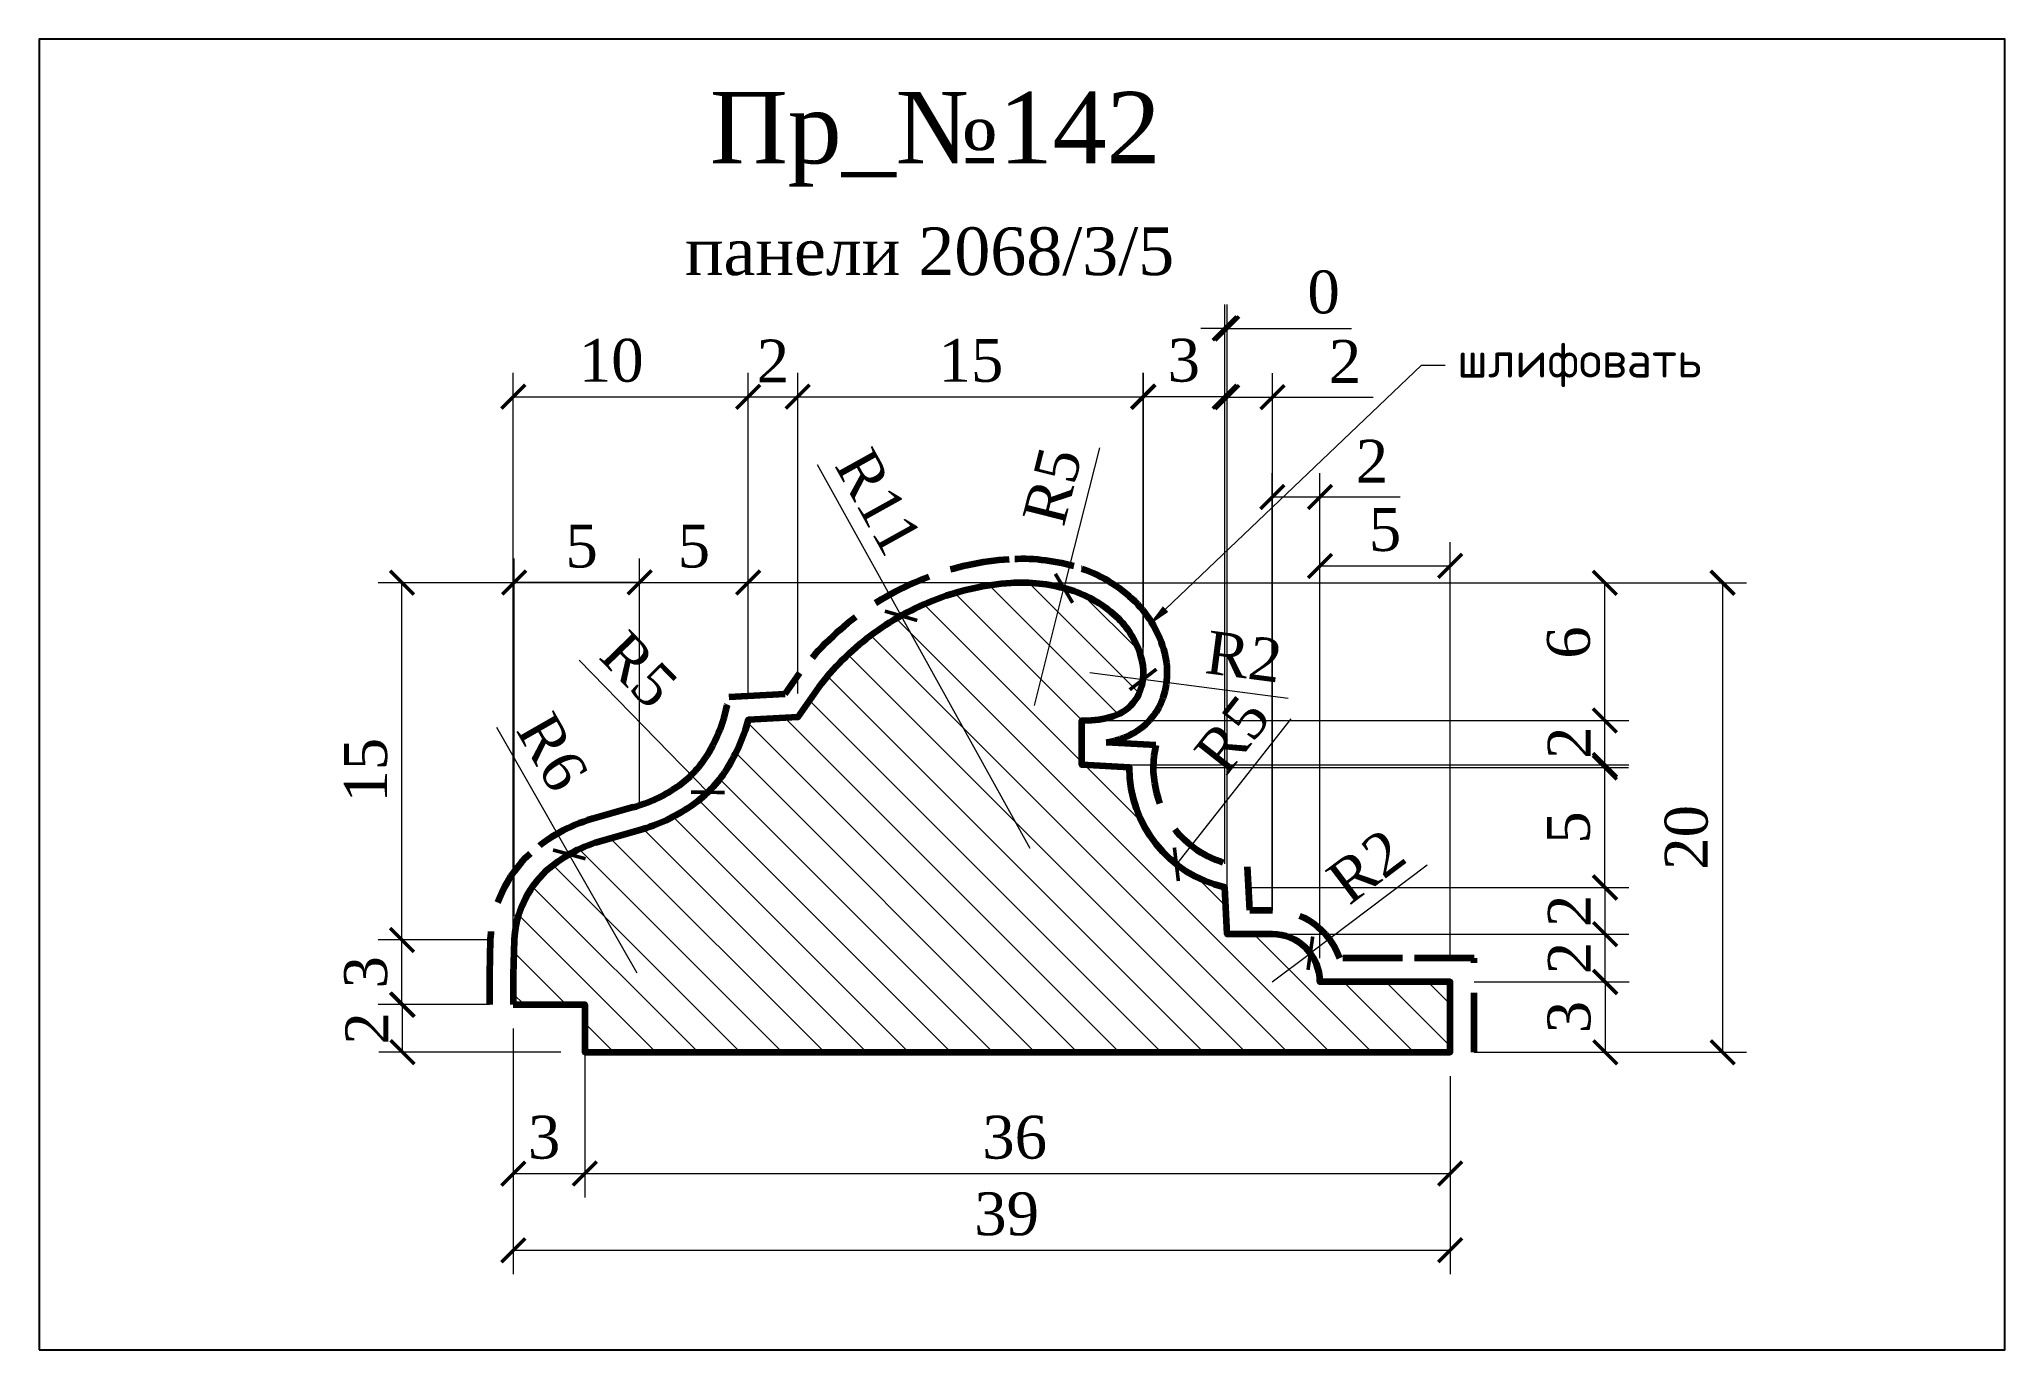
# Model space of a CAD drawing. Header units: millimetres. Extents: x 304768.8 to 304851.3, y -91181.2 to -91126.2.
import ezdxf
from ezdxf import colors
from ezdxf.entities.mleader import LeaderData, LeaderLine
from ezdxf.math import Vec2, Vec3

# ---------------------------------------------------------------- set-up
doc = ezdxf.new("R2010")
doc.units = ezdxf.units.MM
doc.header["$MEASUREMENT"] = 0
doc.linetypes.add('HIDDEN', pattern=[0.375, 0.25, -0.125])
doc.layers.add('Outside panel', color=7, linetype='Continuous', lineweight=18, true_color=0x7f5e57)
doc.layers.add('линия 50', color=1, linetype='Continuous', lineweight=211)
doc.layers.add('служебный слой РАЗМЕРЫ', color=7, linetype='Continuous', lineweight=9)
doc.layers.add('размеры в модели', color=7, linetype='Continuous')
doc.styles.add('ELECT', font='times.ttf')
doc.styles.get("Standard").update_dxf_attribs({"font": 'times.ttf'})
doc.styles.add('ЕСКД профили текст', font='isocpeur.ttf')
doc.dimstyles.new('M_1', dxfattribs={"dimtxt": 1.8, "dimasz": 1, "dimexe": 1, "dimexo": 1, "dimgap": 0.6, "dimtad": 1, "dimdec": 0, "dimdsep": 46, "dimtxsty": 'Standard', "dimblk": 'ARCHTICK', "dimcen": -5, "dimclrd": 7, "dimclre": 7, "dimclrt": 7, "dimadec": 0, "dimazin": 0, "dimtfac": 1, "dimtdec": 0, "dimtmove": 0, "dimatfit": 3, "dimfxl": 1, "dimtolj": 1, "dimtzin": 0, "dimlwd": 5, "dimlwe": 5, "dimarcsym": 0})

msp = doc.modelspace()

# ---------------------------------------------------------------- texts
at = {"color": 5, "ltscale": 1000, "style": 'ELECT'}
msp.add_text('Пр_№142', height=3, dxfattribs=at).set_placement((304796.9473082253, -91131.41136461499))
at = {"color": 7, "ltscale": 1000, "style": 'ELECT'}
msp.add_text('панели 2068/3/5', height=2, dxfattribs=at).set_placement((304795.9077746157, -91136.1009352936))

# ---------------------------------------------------------------- blocks, each defined once
blk = doc.blocks.new('_ArchTick')
at = {"color": 0, "linetype": 'ByBlock', "const_width": 0.15}
blk.add_lwpolyline([(-0.5, -0.5), (0.5, 0.5)], dxfattribs=at)
blk = doc.blocks.new('*D31')
at = {"layer": 'Defpoints', "color": 0, "ltscale": 1000, "transparency": 16777216}
for p in [(304828.0260752649, -91148.30922299445), (304822.5600798046, -91165.769465979), (304828.0260752649, -91165.7694672983)]:
    blk.add_point(p, dxfattribs=at)
at = {"layer": 'размеры в модели', "color": 7, "lineweight": 5, "ltscale": 1000, "transparency": 16777216}
for p, q in [((304822.5600798046, -91164.769465979), (304822.5600798046, -91147.30922299445)), ((304828.0260752649, -91164.7694672983), (304828.0260752649, -91147.30922299445)), ((304822.5600798046, -91148.30922299445), (304828.0260752649, -91148.30922299445))]:
    blk.add_line(p, q, dxfattribs=at)
at = {"layer": 'размеры в модели', "color": 7, "lineweight": 5, "ltscale": 1000, "transparency": 16777216, "rotation": 180}
blk.add_blockref('_ArchTick', (304822.5600798046, -91148.30922299445), dxfattribs=at)
at = {"layer": 'размеры в модели', "color": 7, "lineweight": 5, "ltscale": 1000, "transparency": 16777216}
blk.add_blockref('_ArchTick', (304828.0260752649, -91148.30922299445), dxfattribs=at)
at = {"layer": 'размеры в модели', "color": 7, "ltscale": 1000, "transparency": 16777216, "insert": (304825.2930775347, -91146.79364981492), "char_height": 1.8, "attachment_point": 5}
blk.add_mtext('\\A1;5', dxfattribs=at)
blk = doc.blocks.new('*D30')
at = {"layer": 'Defpoints', "color": 0, "ltscale": 1000, "transparency": 16777216}
for p in [(304822.5600798046, -91145.41283923702), (304820.5600798046, -91163.769465979), (304822.5600798046, -91165.769465979)]:
    blk.add_point(p, dxfattribs=at)
at = {"layer": 'размеры в модели', "color": 7, "lineweight": 5, "ltscale": 1000, "transparency": 16777216}
for p, q in [((304820.5600798046, -91162.769465979), (304820.5600798046, -91144.41283923702)), ((304822.5600798046, -91164.769465979), (304822.5600798046, -91144.41283923702)), ((304820.5600798046, -91145.41283923702), (304822.5600798046, -91145.41283923702)), ((304822.5600798046, -91145.41283923702), (304825.9215794441, -91145.41283923702))]:
    blk.add_line(p, q, dxfattribs=at)
at = {"layer": 'размеры в модели', "color": 7, "lineweight": 5, "ltscale": 1000, "transparency": 16777216, "rotation": 180}
blk.add_blockref('_ArchTick', (304820.5600798046, -91145.41283923702), dxfattribs=at)
at = {"layer": 'размеры в модели', "color": 7, "lineweight": 5, "ltscale": 1000, "transparency": 16777216}
blk.add_blockref('_ArchTick', (304822.5600798046, -91145.41283923702), dxfattribs=at)
at = {"layer": 'размеры в модели', "color": 7, "ltscale": 1000, "transparency": 16777216, "insert": (304824.7408296243, -91143.91283923702), "char_height": 1.8, "attachment_point": 5}
blk.add_mtext('\\A1;2', dxfattribs=at)
blk = doc.blocks.new('*D29')
at = {"layer": 'Defpoints', "color": 0, "ltscale": 1000, "transparency": 16777216}
for p in [(304820.5657360963, -91141.22526724116), (304818.662627406, -91163.76409168693), (304820.5657360963, -91163.76947397743)]:
    blk.add_point(p, dxfattribs=at)
at = {"layer": 'размеры в модели', "color": 7, "lineweight": 5, "ltscale": 1000, "transparency": 16777216}
for p, q in [((304818.662627406, -91162.76409168693), (304818.662627406, -91140.22526724116)), ((304820.5657360963, -91162.76947397743), (304820.5657360963, -91140.22526724116)), ((304818.662627406, -91141.22526724116), (304820.5657360963, -91141.22526724116)), ((304820.5657360963, -91141.22526724116), (304824.7947916118, -91141.22526724116))]:
    blk.add_line(p, q, dxfattribs=at)
at = {"layer": 'размеры в модели', "color": 7, "lineweight": 5, "ltscale": 1000, "transparency": 16777216, "rotation": 180}
blk.add_blockref('_ArchTick', (304818.662627406, -91141.22526724116), dxfattribs=at)
at = {"layer": 'размеры в модели', "color": 7, "lineweight": 5, "ltscale": 1000, "transparency": 16777216}
blk.add_blockref('_ArchTick', (304820.5657360963, -91141.22526724116), dxfattribs=at)
at = {"layer": 'размеры в модели', "color": 7, "ltscale": 1000, "transparency": 16777216, "insert": (304823.6140417921, -91139.72526724116), "char_height": 1.8, "attachment_point": 5}
blk.add_mtext('\\A1;2', dxfattribs=at)
blk = doc.blocks.new('*D28')
at = {"layer": 'Defpoints', "color": 0, "ltscale": 1000, "transparency": 16777216}
for p in [(304818.662627406, -91138.33876907083), (304818.5600798046, -91161.80736688769), (304818.662627406, -91163.76409168693)]:
    blk.add_point(p, dxfattribs=at)
at = {"layer": 'размеры в модели', "color": 7, "lineweight": 5, "ltscale": 1000, "transparency": 16777216}
for p, q in [((304818.5600798046, -91160.80736688769), (304818.5600798046, -91137.33876907083)), ((304818.662627406, -91162.76409168693), (304818.662627406, -91137.33876907083)), ((304818.5600798046, -91138.33876907083), (304817.5600798046, -91138.33876907083)), ((304818.5600798046, -91138.33876907083), (304818.662627406, -91138.33876907083)), ((304818.662627406, -91138.33876907083), (304823.8825985667, -91138.33876907083))]:
    blk.add_line(p, q, dxfattribs=at)
blk.add_blockref('_ArchTick', (304818.5600798046, -91138.33876907083), dxfattribs=at)
at = {"layer": 'размеры в модели', "color": 7, "lineweight": 5, "ltscale": 1000, "transparency": 16777216, "rotation": 180}
blk.add_blockref('_ArchTick', (304818.662627406, -91138.33876907083), dxfattribs=at)
at = {"layer": 'размеры в модели', "color": 7, "ltscale": 1000, "transparency": 16777216, "insert": (304822.7135286316, -91136.82319589131), "char_height": 1.8, "attachment_point": 5}
blk.add_mtext('\\A1;0', dxfattribs=at)
blk = doc.blocks.new('*D27')
at = {"layer": 'Defpoints', "color": 0, "ltscale": 1000, "transparency": 16777216}
for p in [(304818.5600798046, -91141.201485876), (304815.1347097937, -91153.07385133176), (304818.5600798046, -91161.80736688769)]:
    blk.add_point(p, dxfattribs=at)
at = {"layer": 'размеры в модели', "color": 7, "lineweight": 5, "ltscale": 1000, "transparency": 16777216}
for p, q in [((304815.1347097937, -91152.07385133176), (304815.1347097937, -91140.201485876)), ((304818.5600798046, -91160.80736688769), (304818.5600798046, -91140.201485876)), ((304815.1347097937, -91141.201485876), (304818.5600798046, -91141.201485876))]:
    blk.add_line(p, q, dxfattribs=at)
at = {"layer": 'размеры в модели', "color": 7, "lineweight": 5, "ltscale": 1000, "transparency": 16777216, "rotation": 180}
blk.add_blockref('_ArchTick', (304815.1347097937, -91141.201485876), dxfattribs=at)
at = {"layer": 'размеры в модели', "color": 7, "lineweight": 5, "ltscale": 1000, "transparency": 16777216}
blk.add_blockref('_ArchTick', (304818.5600798046, -91141.201485876), dxfattribs=at)
at = {"layer": 'размеры в модели', "color": 7, "ltscale": 1000, "transparency": 16777216, "insert": (304816.8473947991, -91139.68591269647), "char_height": 1.8, "attachment_point": 5}
blk.add_mtext('\\A1;3', dxfattribs=at)
blk = doc.blocks.new('*D26')
at = {"layer": 'Defpoints', "color": 0, "ltscale": 1000, "transparency": 16777216}
for p in [(304822.1566289124, -91164.5648785197), (304820.560079805, -91165.76946597894)]:
    blk.add_point(p, dxfattribs=at)
at = {"layer": 'размеры в модели', "color": 7, "lineweight": 5, "ltscale": 1000, "transparency": 16777216}
for p in [(304827.0627656148, -91160.86322554982), (304820.560079805, -91165.76946597894)]:
    blk.add_line(p, (304822.1566289124, -91164.5648785197), dxfattribs=at)
at = {"layer": 'размеры в модели', "color": 7, "lineweight": 5, "ltscale": 1000, "transparency": 16777216, "rotation": 217.0343511674359}
blk.add_blockref('_ArchTick', (304822.1566289124, -91164.5648785197), dxfattribs=at)
at = {"layer": 'размеры в модели', "color": 7, "ltscale": 1000, "transparency": 16777216, "insert": (304824.5045312229, -91160.91434647443), "char_height": 1.8, "attachment_point": 5, "rotation": 37.034351167435915}
blk.add_mtext('\\A1;R2', dxfattribs=at)
blk = doc.blocks.new('*D25')
at = {"layer": 'Defpoints', "color": 0, "ltscale": 1000, "transparency": 16777216}
for p in [(304819.7326355005, -91156.76946597906), (304816.5333702987, -91160.83395052135)]:
    blk.add_point(p, dxfattribs=at)
at = {"layer": 'размеры в модели', "color": 7, "lineweight": 5, "ltscale": 1000, "transparency": 16777216}
blk.add_line((304821.3396250313, -91154.72787714683), (304816.5333702987, -91160.83395052135), dxfattribs=at)
at = {"layer": 'размеры в модели', "color": 7, "lineweight": 5, "ltscale": 1000, "transparency": 16777216, "rotation": 231.7927640476523}
blk.add_blockref('_ArchTick', (304816.5333702987, -91160.83395052135), dxfattribs=at)
at = {"layer": 'размеры в модели', "color": 7, "ltscale": 1000, "transparency": 16777216, "insert": (304818.8866431252, -91155.3938801892), "char_height": 1.8, "attachment_point": 5, "rotation": 51.79276404765231}
blk.add_mtext('\\A1;R5', dxfattribs=at)
blk = doc.blocks.new('*D24')
at = {"layer": 'Defpoints', "color": 0, "ltscale": 1000, "transparency": 16777216}
for p in [(304812.9002225767, -91152.78232587941), (304815.1347097936, -91153.07385133166)]:
    blk.add_point(p, dxfattribs=at)
at = {"layer": 'размеры в модели', "color": 7, "lineweight": 5, "ltscale": 1000, "transparency": 16777216}
for p in [(304812.9002225767, -91152.78232587941), (304821.2289883009, -91153.86894977062)]:
    blk.add_line(p, (304815.1347097936, -91153.07385133166), dxfattribs=at)
at = {"layer": 'размеры в модели', "color": 7, "lineweight": 5, "ltscale": 1000, "transparency": 16777216, "rotation": 172.5668120778228}
blk.add_blockref('_ArchTick', (304815.1347097936, -91153.07385133166), dxfattribs=at)
at = {"layer": 'размеры в модели', "color": 7, "ltscale": 1000, "transparency": 16777216, "insert": (304819.3675004235, -91152.11337595123), "char_height": 1.8, "attachment_point": 5, "rotation": 352.56681207782276}
blk.add_mtext('\\A1;R2', dxfattribs=at)
blk = doc.blocks.new('*D23')
at = {"layer": 'Defpoints', "color": 0, "ltscale": 1000, "transparency": 16777216}
for p in [(304811.8144935737, -91149.24932982764), (304810.5741285634, -91154.16783341627)]:
    blk.add_point(p, dxfattribs=at)
at = {"layer": 'размеры в модели', "color": 7, "lineweight": 5, "ltscale": 1000, "transparency": 16777216}
for p in [(304813.3014758849, -91143.35289791154), (304810.5741285634, -91154.16783341627)]:
    blk.add_line(p, (304811.8144935737, -91149.24932982764), dxfattribs=at)
blk.add_arc((304810.5741285634, -91154.16783341627), 5.072492770821555, 74.2401447359042, 87.1414648684091, dxfattribs=at)
at = {"layer": 'размеры в модели', "color": 7, "lineweight": 5, "ltscale": 1000, "transparency": 16777216, "rotation": 255.8460757763508}
blk.add_blockref('_ArchTick', (304811.8144935737, -91149.24932982764), dxfattribs=at)
at = {"layer": 'размеры в модели', "color": 7, "ltscale": 1000, "transparency": 16777216, "insert": (304811.3329485601, -91144.96087193367), "char_height": 1.8, "attachment_point": 5, "rotation": 75.84607577635079}
blk.add_mtext('\\A1;R5', dxfattribs=at)
blk = doc.blocks.new('*D22')
at = {"layer": 'Defpoints', "color": 0, "ltscale": 1000, "transparency": 16777216}
for p in [(304804.9766086945, -91150.40281490999), (304810.3960136058, -91160.1687827346)]:
    blk.add_point(p, dxfattribs=at)
at = {"layer": 'размеры в модели', "color": 7, "lineweight": 5, "ltscale": 1000, "transparency": 16777216}
for p in [(304801.4535448087, -91144.0541236575), (304810.3960136058, -91160.1687827346)]:
    blk.add_line(p, (304804.9766086945, -91150.40281490999), dxfattribs=at)
at = {"layer": 'размеры в модели', "color": 7, "lineweight": 5, "ltscale": 1000, "transparency": 16777216, "rotation": 299.0271024413106}
blk.add_blockref('_ArchTick', (304804.9766086945, -91150.40281490999), dxfattribs=at)
at = {"layer": 'размеры в модели', "color": 7, "ltscale": 1000, "transparency": 16777216, "insert": (304804.041438889, -91145.62624407555), "char_height": 1.8, "attachment_point": 5, "rotation": 299.0271024413106}
blk.add_mtext('\\A1;R11', dxfattribs=at)
blk = doc.blocks.new('*D21')
at = {"layer": 'Defpoints', "color": 0, "ltscale": 1000, "transparency": 16777216}
for p in [(304791.0492784256, -91160.41632799746), (304793.9022321805, -91165.39919258143)]:
    blk.add_point(p, dxfattribs=at)
at = {"layer": 'размеры в модели', "color": 7, "lineweight": 5, "ltscale": 1000, "transparency": 16777216}
for p in [(304787.9916564025, -91155.07599730894), (304793.9022321805, -91165.39919258143)]:
    blk.add_line(p, (304791.0492784256, -91160.41632799746), dxfattribs=at)
at = {"layer": 'размеры в модели', "color": 7, "lineweight": 5, "ltscale": 1000, "transparency": 16777216, "rotation": 299.7934216242187}
blk.add_blockref('_ArchTick', (304791.0492784256, -91160.41632799746), dxfattribs=at)
at = {"layer": 'размеры в модели', "color": 7, "ltscale": 1000, "transparency": 16777216, "insert": (304790.3388416049, -91156.12529074399), "char_height": 1.8, "attachment_point": 5, "rotation": 299.7934216242187}
blk.add_mtext('\\A1;R6', dxfattribs=at)
blk = doc.blocks.new('*D20')
at = {"layer": 'Defpoints', "color": 0, "ltscale": 1000, "transparency": 16777216}
for p in [(304793.0617045977, -91153.90620342483), (304796.8657297738, -91157.80945060156)]:
    blk.add_point(p, dxfattribs=at)
at = {"layer": 'размеры в модели', "color": 7, "lineweight": 5, "ltscale": 1000, "transparency": 16777216}
blk.add_line((304791.4621097219, -91152.26488563816), (304796.8657297738, -91157.80945060156), dxfattribs=at)
at = {"layer": 'размеры в модели', "color": 7, "lineweight": 5, "ltscale": 1000, "transparency": 16777216, "rotation": 314.2624254638465}
blk.add_blockref('_ArchTick', (304796.8657297738, -91157.80945060156), dxfattribs=at)
at = {"layer": 'размеры в модели', "color": 7, "ltscale": 1000, "transparency": 16777216, "insert": (304793.9716600719, -91152.66841670868), "char_height": 1.8, "attachment_point": 5, "rotation": 314.2624254638465}
blk.add_mtext('\\A1;R5', dxfattribs=at)
blk = doc.blocks.new('*D19')
at = {"layer": 'Defpoints', "color": 0, "ltscale": 1000, "transparency": 16777216}
for p in [(304784.0265503351, -91164.00954428475), (304788.7339504719, -91164.00954428475), (304788.6998341896, -91166.72377393392)]:
    blk.add_point(p, dxfattribs=at)
at = {"layer": 'размеры в модели', "color": 7, "lineweight": 5, "ltscale": 1000, "transparency": 16777216}
for p, q in [((304787.7339504719, -91164.00954428475), (304783.0265503351, -91164.00954428475)), ((304784.0265503351, -91166.72377393392), (304784.0265503351, -91164.00954428475)), ((304787.6998341896, -91166.72377393392), (304783.0265503351, -91166.72377393392))]:
    blk.add_line(p, q, dxfattribs=at)
for p, rotation in [((304784.0265503351, -91164.00954428475), 90), ((304784.0265503351, -91166.72377393392), 270)]:
    blk.add_blockref('_ArchTick', p, dxfattribs=dict(at, rotation=rotation))
at = {"layer": 'размеры в модели', "color": 7, "ltscale": 1000, "transparency": 16777216, "insert": (304782.5109771556, -91165.36665910944), "char_height": 1.8, "attachment_point": 5, "rotation": 90}
blk.add_mtext('\\A1;3', dxfattribs=at)
blk = doc.blocks.new('*D18')
at = {"layer": 'Defpoints', "color": 0, "ltscale": 1000, "transparency": 16777216}
for p in [(304810.0470895895, -91149.0165331857), (304828.0260752649, -91168.72149265243), (304839.4618902792, -91168.72149265243)]:
    blk.add_point(p, dxfattribs=at)
at = {"layer": 'размеры в модели', "color": 7, "lineweight": 5, "ltscale": 1000, "transparency": 16777216}
for p, q in [((304811.0470895895, -91149.0165331857), (304840.4618902792, -91149.0165331857)), ((304839.4618902792, -91149.0165331857), (304839.4618902792, -91168.72149265243)), ((304829.0260752649, -91168.72149265243), (304840.4618902792, -91168.72149265243))]:
    blk.add_line(p, q, dxfattribs=at)
for p, rotation in [((304839.4618902792, -91149.0165331857), 90), ((304839.4618902792, -91168.72149265243), 270)]:
    blk.add_blockref('_ArchTick', p, dxfattribs=dict(at, rotation=rotation))
at = {"layer": 'размеры в модели', "color": 7, "ltscale": 1000, "transparency": 16777216, "insert": (304837.9463170997, -91159.70352787006), "char_height": 1.8, "attachment_point": 5, "rotation": 90}
blk.add_mtext('\\A1;20', dxfattribs=at)
blk = doc.blocks.new('*D17')
at = {"layer": 'Defpoints', "color": 0, "ltscale": 1000, "transparency": 16777216}
for p in [(304784.0266420912, -91149.0165331857), (304810.0470895895, -91149.0165331857), (304788.7339504719, -91164.00954428475)]:
    blk.add_point(p, dxfattribs=at)
at = {"layer": 'размеры в модели', "color": 7, "lineweight": 5, "ltscale": 1000, "transparency": 16777216}
for p, q in [((304809.0470895895, -91149.0165331857), (304783.0266420912, -91149.0165331857)), ((304784.0266420912, -91164.00954428475), (304784.0266420912, -91149.0165331857)), ((304787.7339504719, -91164.00954428475), (304783.0266420912, -91164.00954428475))]:
    blk.add_line(p, q, dxfattribs=at)
for p, rotation in [((304784.0266420912, -91149.0165331857), 90), ((304784.0266420912, -91164.00954428475), 270)]:
    blk.add_blockref('_ArchTick', p, dxfattribs=dict(at, rotation=rotation))
at = {"layer": 'размеры в модели', "color": 7, "ltscale": 1000, "transparency": 16777216, "insert": (304782.5110689116, -91156.88478327543), "char_height": 1.8, "attachment_point": 5, "rotation": 90}
blk.add_mtext('\\A1;15', dxfattribs=at)
blk = doc.blocks.new('*D16')
at = {"layer": 'Defpoints', "color": 0, "ltscale": 1000, "transparency": 16777216}
for p in [(304784.0493975935, -91166.72377393392), (304788.6998341896, -91166.72377393392), (304791.6998341896, -91168.72149265243)]:
    blk.add_point(p, dxfattribs=at)
at = {"layer": 'размеры в модели', "color": 7, "lineweight": 5, "ltscale": 1000, "transparency": 16777216}
for p, q in [((304787.6998341896, -91166.72377393392), (304783.0493975935, -91166.72377393392)), ((304784.0493975935, -91168.72149265243), (304784.0493975935, -91166.72377393392)), ((304790.6998341896, -91168.72149265243), (304783.0493975935, -91168.72149265243))]:
    blk.add_line(p, q, dxfattribs=at)
for p, rotation in [((304784.0493975935, -91166.72377393392), 90), ((304784.0493975935, -91168.72149265243), 270)]:
    blk.add_blockref('_ArchTick', p, dxfattribs=dict(at, rotation=rotation))
at = {"layer": 'размеры в модели', "color": 7, "ltscale": 1000, "transparency": 16777216, "insert": (304782.5493975935, -91167.72263329312), "char_height": 1.8, "attachment_point": 5, "rotation": 90}
blk.add_mtext('\\A1;2', dxfattribs=at)
blk = doc.blocks.new('*D15')
at = {"layer": 'Defpoints', "color": 0, "ltscale": 1000, "transparency": 16777216}
for p in [(304798.5600798046, -91149.00312592606), (304798.5600798046, -91154.76946597898), (304794.0026459742, -91159.3996993384)]:
    blk.add_point(p, dxfattribs=at)
at = {"layer": 'размеры в модели', "color": 7, "lineweight": 5, "ltscale": 1000, "transparency": 16777216}
for p, q in [((304794.0026459742, -91158.3996993384), (304794.0026459742, -91148.00312592606)), ((304798.5600798046, -91153.76946597898), (304798.5600798046, -91148.00312592606)), ((304794.0026459742, -91149.00312592606), (304798.5600798046, -91149.00312592606))]:
    blk.add_line(p, q, dxfattribs=at)
at = {"layer": 'размеры в модели', "color": 7, "lineweight": 5, "ltscale": 1000, "transparency": 16777216, "rotation": 180}
blk.add_blockref('_ArchTick', (304794.0026459742, -91149.00312592606), dxfattribs=at)
at = {"layer": 'размеры в модели', "color": 7, "lineweight": 5, "ltscale": 1000, "transparency": 16777216}
blk.add_blockref('_ArchTick', (304798.5600798046, -91149.00312592606), dxfattribs=at)
at = {"layer": 'размеры в модели', "color": 7, "ltscale": 1000, "transparency": 16777216, "insert": (304796.2813628894, -91147.48755274653), "char_height": 1.8, "attachment_point": 5}
blk.add_mtext('\\A1;5', dxfattribs=at)
blk = doc.blocks.new('*D14')
at = {"layer": 'Defpoints', "color": 0, "ltscale": 1000, "transparency": 16777216}
for p in [(304788.7339504719, -91149.00312592606), (304794.0026459742, -91159.3996993384), (304788.7339504719, -91164.00954428475)]:
    blk.add_point(p, dxfattribs=at)
at = {"layer": 'размеры в модели', "color": 7, "lineweight": 5, "ltscale": 1000, "transparency": 16777216}
for p, q in [((304788.7339504719, -91163.00954428475), (304788.7339504719, -91148.00312592606)), ((304794.0026459742, -91158.3996993384), (304794.0026459742, -91148.00312592606)), ((304794.0026459742, -91149.00312592606), (304788.7339504719, -91149.00312592606))]:
    blk.add_line(p, q, dxfattribs=at)
at = {"layer": 'размеры в модели', "color": 7, "lineweight": 5, "ltscale": 1000, "transparency": 16777216, "rotation": 180}
blk.add_blockref('_ArchTick', (304788.7339504719, -91149.00312592606), dxfattribs=at)
at = {"layer": 'размеры в модели', "color": 7, "lineweight": 5, "ltscale": 1000, "transparency": 16777216}
blk.add_blockref('_ArchTick', (304794.0026459742, -91149.00312592606), dxfattribs=at)
at = {"layer": 'размеры в модели', "color": 7, "ltscale": 1000, "transparency": 16777216, "insert": (304791.568990051, -91147.48755274653), "char_height": 1.8, "attachment_point": 5}
blk.add_mtext('\\A1;5', dxfattribs=at)
blk = doc.blocks.new('*D13')
at = {"layer": 'Defpoints', "color": 0, "ltscale": 1000, "transparency": 16777216}
for p in [(304815.1525738782, -91141.20801409388), (304815.1525738782, -91152.712800148), (304800.6364235838, -91154.66064941249)]:
    blk.add_point(p, dxfattribs=at)
at = {"layer": 'размеры в модели', "color": 7, "lineweight": 5, "ltscale": 1000, "transparency": 16777216}
for p, q in [((304800.6364235838, -91153.66064941249), (304800.6364235838, -91140.20801409388)), ((304815.1525738782, -91151.712800148), (304815.1525738782, -91140.20801409388)), ((304800.6364235838, -91141.20801409388), (304815.1525738782, -91141.20801409388))]:
    blk.add_line(p, q, dxfattribs=at)
at = {"layer": 'размеры в модели', "color": 7, "lineweight": 5, "ltscale": 1000, "transparency": 16777216, "rotation": 180}
blk.add_blockref('_ArchTick', (304800.6364235838, -91141.20801409388), dxfattribs=at)
at = {"layer": 'размеры в модели', "color": 7, "lineweight": 5, "ltscale": 1000, "transparency": 16777216}
blk.add_blockref('_ArchTick', (304815.1525738782, -91141.20801409388), dxfattribs=at)
at = {"layer": 'размеры в модели', "color": 7, "ltscale": 1000, "transparency": 16777216, "insert": (304807.9116784804, -91139.69244091435), "char_height": 1.8, "attachment_point": 5}
blk.add_mtext('\\A1;15', dxfattribs=at)
blk = doc.blocks.new('*D12')
at = {"layer": 'Defpoints', "color": 0, "ltscale": 1000, "transparency": 16777216}
for p in [(304800.6364235838, -91141.20801409388), (304798.5600798046, -91154.76946597898), (304800.6364235838, -91154.66064941249)]:
    blk.add_point(p, dxfattribs=at)
at = {"layer": 'размеры в модели', "color": 7, "lineweight": 5, "ltscale": 1000, "transparency": 16777216}
for p, q in [((304798.5600798046, -91153.76946597898), (304798.5600798046, -91140.20801409388)), ((304800.6364235838, -91153.66064941249), (304800.6364235838, -91140.20801409388)), ((304798.5600798046, -91141.20801409388), (304800.6364235838, -91141.20801409388))]:
    blk.add_line(p, q, dxfattribs=at)
at = {"layer": 'размеры в модели', "color": 7, "lineweight": 5, "ltscale": 1000, "transparency": 16777216, "rotation": 180}
blk.add_blockref('_ArchTick', (304798.5600798046, -91141.20801409388), dxfattribs=at)
at = {"layer": 'размеры в модели', "color": 7, "lineweight": 5, "ltscale": 1000, "transparency": 16777216}
blk.add_blockref('_ArchTick', (304800.6364235838, -91141.20801409388), dxfattribs=at)
at = {"layer": 'размеры в модели', "color": 7, "ltscale": 1000, "transparency": 16777216, "insert": (304799.5982516942, -91139.70801409388), "char_height": 1.8, "attachment_point": 5}
blk.add_mtext('\\A1;2', dxfattribs=at)
blk = doc.blocks.new('*D11')
at = {"layer": 'Defpoints', "color": 0, "ltscale": 1000, "transparency": 16777216}
for p in [(304798.5600798046, -91141.20801409388), (304798.5600798046, -91154.76946597898), (304788.6998341896, -91166.72377393392)]:
    blk.add_point(p, dxfattribs=at)
at = {"layer": 'размеры в модели', "color": 7, "lineweight": 5, "ltscale": 1000, "transparency": 16777216}
for p, q in [((304788.6998341896, -91165.72377393392), (304788.6998341896, -91140.20801409388)), ((304798.5600798046, -91153.76946597898), (304798.5600798046, -91140.20801409388)), ((304788.6998341896, -91141.20801409388), (304798.5600798046, -91141.20801409388))]:
    blk.add_line(p, q, dxfattribs=at)
at = {"layer": 'размеры в модели', "color": 7, "lineweight": 5, "ltscale": 1000, "transparency": 16777216, "rotation": 180}
blk.add_blockref('_ArchTick', (304788.6998341896, -91141.20801409388), dxfattribs=at)
at = {"layer": 'размеры в модели', "color": 7, "lineweight": 5, "ltscale": 1000, "transparency": 16777216}
blk.add_blockref('_ArchTick', (304798.5600798046, -91141.20801409388), dxfattribs=at)
at = {"layer": 'размеры в модели', "color": 7, "ltscale": 1000, "transparency": 16777216, "insert": (304792.8105412705, -91139.69244091435), "char_height": 1.8, "attachment_point": 5}
blk.add_mtext('\\A1;10', dxfattribs=at)
blk = doc.blocks.new('*D10')
at = {"layer": 'Defpoints', "color": 0, "ltscale": 1000, "transparency": 16777216}
for p in [(304810.0470895895, -91149.0165331857), (304834.5165140263, -91149.0165331857), (304812.5600798046, -91154.80007990882)]:
    blk.add_point(p, dxfattribs=at)
at = {"layer": 'размеры в модели', "color": 7, "lineweight": 5, "ltscale": 1000, "transparency": 16777216}
for p, q in [((304811.0470895895, -91149.0165331857), (304835.5165140263, -91149.0165331857)), ((304834.5165140263, -91154.80007990882), (304834.5165140263, -91149.0165331857)), ((304813.5600798046, -91154.80007990882), (304835.5165140263, -91154.80007990882))]:
    blk.add_line(p, q, dxfattribs=at)
for p, rotation in [((304834.5165140263, -91149.0165331857), 90), ((304834.5165140263, -91154.80007990882), 270)]:
    blk.add_blockref('_ArchTick', p, dxfattribs=dict(at, rotation=rotation))
at = {"layer": 'размеры в модели', "color": 7, "ltscale": 1000, "transparency": 16777216, "insert": (304833.0009408467, -91151.52502312721), "char_height": 1.8, "attachment_point": 5, "rotation": 90}
blk.add_mtext('\\A1;6', dxfattribs=at)
blk = doc.blocks.new('*D9')
at = {"layer": 'Defpoints', "color": 0, "ltscale": 1000, "transparency": 16777216}
for p in [(304812.5600798046, -91154.80007990882), (304834.5187161716, -91154.80007990882), (304812.5600798046, -91156.66465042043)]:
    blk.add_point(p, dxfattribs=at)
at = {"layer": 'размеры в модели', "color": 7, "lineweight": 5, "ltscale": 1000, "transparency": 16777216}
for p, q in [((304813.5600798046, -91154.80007990882), (304835.5187161716, -91154.80007990882)), ((304834.5187161716, -91156.66465042043), (304834.5187161716, -91154.80007990882)), ((304813.5600798046, -91156.66465042043), (304835.5187161716, -91156.66465042043))]:
    blk.add_line(p, q, dxfattribs=at)
for p, rotation in [((304834.5187161716, -91154.80007990882), 90), ((304834.5187161716, -91156.66465042043), 270)]:
    blk.add_blockref('_ArchTick', p, dxfattribs=dict(at, rotation=rotation))
at = {"layer": 'размеры в модели', "color": 7, "ltscale": 1000, "transparency": 16777216, "insert": (304833.0187161716, -91155.73236516457), "char_height": 1.8, "attachment_point": 5, "rotation": 90}
blk.add_mtext('\\A1;2', dxfattribs=at)
blk = doc.blocks.new('*D8')
at = {"layer": 'Defpoints', "color": 0, "ltscale": 1000, "transparency": 16777216}
for p in [(304814.5600798046, -91156.76946597898), (304834.5149541732, -91156.76946597898), (304818.5600798046, -91161.80736688769)]:
    blk.add_point(p, dxfattribs=at)
at = {"layer": 'размеры в модели', "color": 7, "lineweight": 5, "ltscale": 1000, "transparency": 16777216}
for p, q in [((304815.5600798046, -91156.76946597898), (304835.5149541732, -91156.76946597898)), ((304834.5149541732, -91161.80736688769), (304834.5149541732, -91156.76946597898)), ((304819.5600798046, -91161.80736688769), (304835.5149541732, -91161.80736688769))]:
    blk.add_line(p, q, dxfattribs=at)
for p, rotation in [((304834.5149541732, -91156.76946597898), 90), ((304834.5149541732, -91161.80736688769), 270)]:
    blk.add_blockref('_ArchTick', p, dxfattribs=dict(at, rotation=rotation))
at = {"layer": 'размеры в модели', "color": 7, "ltscale": 1000, "transparency": 16777216, "insert": (304832.9993809937, -91159.28841643344), "char_height": 1.8, "attachment_point": 5, "rotation": 90}
blk.add_mtext('\\A1;5', dxfattribs=at)
blk = doc.blocks.new('*D7')
at = {"layer": 'Defpoints', "color": 0, "ltscale": 1000, "transparency": 16777216}
for p in [(304818.5600798046, -91161.80736688769), (304834.5266989487, -91161.80736688769), (304818.662627406, -91163.76409168693)]:
    blk.add_point(p, dxfattribs=at)
at = {"layer": 'размеры в модели', "color": 7, "lineweight": 5, "ltscale": 1000, "transparency": 16777216}
for p, q in [((304819.5600798046, -91161.80736688769), (304835.5266989487, -91161.80736688769)), ((304834.5266989487, -91163.76409168693), (304834.5266989487, -91161.80736688769)), ((304819.662627406, -91163.76409168693), (304835.5266989487, -91163.76409168693))]:
    blk.add_line(p, q, dxfattribs=at)
for p, rotation in [((304834.5266989487, -91161.80736688769), 90), ((304834.5266989487, -91163.76409168693), 270)]:
    blk.add_blockref('_ArchTick', p, dxfattribs=dict(at, rotation=rotation))
at = {"layer": 'размеры в модели', "color": 7, "ltscale": 1000, "transparency": 16777216, "insert": (304833.0266989487, -91162.78572928725), "char_height": 1.8, "attachment_point": 5, "rotation": 90}
blk.add_mtext('\\A1;2', dxfattribs=at)
blk = doc.blocks.new('*D6')
at = {"layer": 'Defpoints', "color": 0, "ltscale": 1000, "transparency": 16777216}
for p in [(304818.662627406, -91163.76409168693), (304834.5286258259, -91163.76409168693), (304828.0260752649, -91165.7694672983)]:
    blk.add_point(p, dxfattribs=at)
at = {"layer": 'размеры в модели', "color": 7, "lineweight": 5, "ltscale": 1000, "transparency": 16777216}
for p, q in [((304819.662627406, -91163.76409168693), (304835.5286258259, -91163.76409168693)), ((304834.5286258259, -91165.7694672983), (304834.5286258259, -91163.76409168693)), ((304829.0260752649, -91165.7694672983), (304835.5286258259, -91165.7694672983))]:
    blk.add_line(p, q, dxfattribs=at)
for p, rotation in [((304834.5286258259, -91163.76409168693), 90), ((304834.5286258259, -91165.7694672983), 270)]:
    blk.add_blockref('_ArchTick', p, dxfattribs=dict(at, rotation=rotation))
at = {"layer": 'размеры в модели', "color": 7, "ltscale": 1000, "transparency": 16777216, "insert": (304833.0286258259, -91164.76677949257), "char_height": 1.8, "attachment_point": 5, "rotation": 90}
blk.add_mtext('\\A1;2', dxfattribs=at)
blk = doc.blocks.new('*D5')
at = {"layer": 'Defpoints', "color": 0, "ltscale": 1000, "transparency": 16777216}
for p in [(304828.0260752649, -91165.7694672983), (304834.5392695286, -91165.7694672983), (304828.0260752649, -91168.72149265243)]:
    blk.add_point(p, dxfattribs=at)
at = {"layer": 'размеры в модели', "color": 7, "lineweight": 5, "ltscale": 1000, "transparency": 16777216}
for p, q in [((304829.0260752649, -91165.7694672983), (304835.5392695286, -91165.7694672983)), ((304834.5392695286, -91168.72149265243), (304834.5392695286, -91165.7694672983)), ((304829.0260752649, -91168.72149265243), (304835.5392695286, -91168.72149265243))]:
    blk.add_line(p, q, dxfattribs=at)
for p, rotation in [((304834.5392695286, -91165.7694672983), 90), ((304834.5392695286, -91168.72149265243), 270)]:
    blk.add_blockref('_ArchTick', p, dxfattribs=dict(at, rotation=rotation))
at = {"layer": 'размеры в модели', "color": 7, "ltscale": 1000, "transparency": 16777216, "insert": (304833.0236963491, -91167.24547997546), "char_height": 1.8, "attachment_point": 5, "rotation": 90}
blk.add_mtext('\\A1;3', dxfattribs=at)
blk = doc.blocks.new('*D4')
at = {"layer": 'Defpoints', "color": 0, "ltscale": 1000, "transparency": 16777216}
for p in [(304791.6998341896, -91168.72149265243), (304828.0260752649, -91168.72149265243), (304828.0260752649, -91173.81469051112)]:
    blk.add_point(p, dxfattribs=at)
at = {"layer": 'размеры в модели', "color": 7, "lineweight": 5, "ltscale": 1000, "transparency": 16777216}
for p, q in [((304791.6998341896, -91169.72149265243), (304791.6998341896, -91174.81469051112)), ((304828.0260752649, -91169.72149265243), (304828.0260752649, -91174.81469051112)), ((304791.6998341896, -91173.81469051112), (304828.0260752649, -91173.81469051112))]:
    blk.add_line(p, q, dxfattribs=at)
at = {"layer": 'размеры в модели', "color": 7, "lineweight": 5, "ltscale": 1000, "transparency": 16777216, "rotation": 180}
blk.add_blockref('_ArchTick', (304791.6998341896, -91173.81469051112), dxfattribs=at)
at = {"layer": 'размеры в модели', "color": 7, "lineweight": 5, "ltscale": 1000, "transparency": 16777216}
blk.add_blockref('_ArchTick', (304828.0260752649, -91173.81469051112), dxfattribs=at)
at = {"layer": 'размеры в модели', "color": 7, "ltscale": 1000, "transparency": 16777216, "insert": (304809.7459568781, -91172.2991173316), "char_height": 1.8, "attachment_point": 5}
blk.add_mtext('\\A1;36', dxfattribs=at)
blk = doc.blocks.new('*D3')
at = {"layer": 'Defpoints', "color": 0, "ltscale": 1000, "transparency": 16777216}
for p in [(304788.6998341896, -91166.72149265243), (304791.6998341896, -91166.72149265243), (304791.6998341896, -91173.81469051112)]:
    blk.add_point(p, dxfattribs=at)
at = {"layer": 'размеры в модели', "color": 7, "lineweight": 5, "ltscale": 1000, "transparency": 16777216}
for p, q in [((304788.6998341896, -91167.72149265243), (304788.6998341896, -91174.81469051112)), ((304791.6998341896, -91167.72149265243), (304791.6998341896, -91174.81469051112)), ((304788.6998341896, -91173.81469051112), (304791.6998341896, -91173.81469051112))]:
    blk.add_line(p, q, dxfattribs=at)
at = {"layer": 'размеры в модели', "color": 7, "lineweight": 5, "ltscale": 1000, "transparency": 16777216, "rotation": 180}
blk.add_blockref('_ArchTick', (304788.6998341896, -91173.81469051112), dxfattribs=at)
at = {"layer": 'размеры в модели', "color": 7, "lineweight": 5, "ltscale": 1000, "transparency": 16777216}
blk.add_blockref('_ArchTick', (304791.6998341896, -91173.81469051112), dxfattribs=at)
at = {"layer": 'размеры в модели', "color": 7, "ltscale": 1000, "transparency": 16777216, "insert": (304789.9938138049, -91172.2991173316), "char_height": 1.8, "attachment_point": 5}
blk.add_mtext('\\A1;3', dxfattribs=at)
blk = doc.blocks.new('*D2')
at = {"layer": 'Defpoints', "color": 0, "ltscale": 1000, "transparency": 16777216}
for p in [(304788.6998341896, -91166.72377393392), (304828.0260752649, -91168.72149265243), (304828.0260752649, -91177.03179628748)]:
    blk.add_point(p, dxfattribs=at)
at = {"layer": 'размеры в модели', "color": 7, "lineweight": 5, "ltscale": 1000, "transparency": 16777216}
for p, q in [((304788.6998341896, -91167.72377393392), (304788.6998341896, -91178.03179628748)), ((304828.0260752649, -91169.72149265243), (304828.0260752649, -91178.03179628748)), ((304788.6998341896, -91177.03179628748), (304828.0260752649, -91177.03179628748))]:
    blk.add_line(p, q, dxfattribs=at)
at = {"layer": 'размеры в модели', "color": 7, "lineweight": 5, "ltscale": 1000, "transparency": 16777216, "rotation": 180}
blk.add_blockref('_ArchTick', (304788.6998341896, -91177.03179628748), dxfattribs=at)
at = {"layer": 'размеры в модели', "color": 7, "lineweight": 5, "ltscale": 1000, "transparency": 16777216}
blk.add_blockref('_ArchTick', (304828.0260752649, -91177.03179628748), dxfattribs=at)
at = {"layer": 'размеры в модели', "color": 7, "ltscale": 1000, "transparency": 16777216, "insert": (304809.4068621748, -91175.51362757804), "char_height": 1.8, "attachment_point": 5}
blk.add_mtext('\\A1;39', dxfattribs=at)

# ---------------------------------------------------------------- dimensions: what is measured, and where the dimension line sits
at = {"layer": 'размеры в модели', "color": 0, "ltscale": 1000}
for base, p1, p2, picture, middle in [((304818.662627406, -91138.33876907083), (304818.5600798046, -91161.80736688769), (304818.662627406, -91163.76409168693), '*D28', (304822.7135286316, -91138.33876907083)), ((304798.5600798046, -91141.20801409388), (304788.6998341896, -91166.72377393392), (304798.5600798046, -91154.76946597898), '*D11', (304792.8105412705, -91141.20801409388)), ((304800.6364235838, -91141.20801409388), (304798.5600798046, -91154.76946597898), (304800.6364235838, -91154.66064941249), '*D12', (304799.5982516942, -91141.20801409388)), ((304815.1525738782, -91141.20801409388), (304800.6364235838, -91154.66064941249), (304815.1525738782, -91152.712800148), '*D13', (304807.9116784804, -91141.20801409388)), ((304818.5600798046, -91141.201485876), (304815.1347097937, -91153.07385133176), (304818.5600798046, -91161.80736688769), '*D27', (304816.8473947991, -91141.201485876)), ((304820.5657360963, -91141.22526724116), (304818.662627406, -91163.76409168693), (304820.5657360963, -91163.76947397743), '*D29', (304823.6140417921, -91141.22526724116)), ((304822.5600798046, -91145.41283923702), (304820.5600798046, -91163.769465979), (304822.5600798046, -91165.769465979), '*D30', (304824.7408296243, -91145.41283923702)), ((304828.0260752649, -91148.30922299445), (304822.5600798046, -91165.769465979), (304828.0260752649, -91165.7694672983), '*D31', (304825.2930775347, -91148.30922299445)), ((304788.7339504719, -91149.00312592606), (304794.0026459742, -91159.3996993384), (304788.7339504719, -91164.00954428475), '*D14', (304791.568990051, -91149.00312592606)), ((304798.5600798046, -91149.00312592606), (304794.0026459742, -91159.3996993384), (304798.5600798046, -91154.76946597898), '*D15', (304796.2813628894, -91149.00312592606)), ((304791.6998341896, -91173.81469051112), (304788.6998341896, -91166.72149265243), (304791.6998341896, -91166.72149265243), '*D3', (304789.9938138049, -91173.81469051112)), ((304828.0260752649, -91177.03179628748), (304788.6998341896, -91166.72377393392), (304828.0260752649, -91168.72149265243), '*D2', (304809.4068621748, -91177.03179628748)), ((304828.0260752649, -91173.81469051112), (304791.6998341896, -91168.72149265243), (304828.0260752649, -91168.72149265243), '*D4', (304809.7459568781, -91173.81469051112))]:
    dim = msp.add_linear_dim(base=base, p1=p1, p2=p2, dimstyle='M_1', override={"dimtxt": 1.8}, dxfattribs=at)
    dim.commit()
    dim.dimension.update_dxf_attribs({"geometry": picture, "text_midpoint": middle, "dimtype": 128})
for center, mpoint, picture, middle in [((304810.3960136058, -91160.1687827346), (304804.9766086945, -91150.40281490999), '*D22', (304804.041438889, -91145.62624407555)), ((304810.5741285634, -91154.16783341627), (304811.8144935737, -91149.24932982764), '*D23', (304811.3329485601, -91144.96087193367)), ((304812.9002225767, -91152.78232587941), (304815.1347097936, -91153.07385133166), '*D24', (304819.3675004235, -91152.11337595123)), ((304793.9022321805, -91165.39919258143), (304791.0492784256, -91160.41632799746), '*D21', (304790.3388416049, -91156.12529074399))]:
    dim = msp.add_radius_dim(center=center, mpoint=mpoint, dimstyle='M_1', override={"dimtxt": 1.8}, dxfattribs=at)
    dim.commit()
    dim.dimension.update_dxf_attribs({"geometry": picture, "text_midpoint": middle})
for base, p1, p2, picture, middle in [((304784.0266420912, -91149.0165331857), (304788.7339504719, -91164.00954428475), (304810.0470895895, -91149.0165331857), '*D17', (304784.0266420912, -91156.88478327543)), ((304839.4618902792, -91168.72149265243), (304810.0470895895, -91149.0165331857), (304828.0260752649, -91168.72149265243), '*D18', (304839.4618902792, -91159.70352787006)), ((304834.5165140263, -91149.0165331857), (304812.5600798046, -91154.80007990882), (304810.0470895895, -91149.0165331857), '*D10', (304834.5165140263, -91151.52502312721)), ((304834.5187161716, -91154.80007990882), (304812.5600798046, -91156.66465042043), (304812.5600798046, -91154.80007990882), '*D9', (304834.5187161716, -91155.73236516457)), ((304834.5149541732, -91156.76946597898), (304818.5600798046, -91161.80736688769), (304814.5600798046, -91156.76946597898), '*D8', (304834.5149541732, -91159.28841643344)), ((304834.5266989487, -91161.80736688769), (304818.662627406, -91163.76409168693), (304818.5600798046, -91161.80736688769), '*D7', (304834.5266989487, -91162.78572928725)), ((304834.5286258259, -91163.76409168693), (304828.0260752649, -91165.7694672983), (304818.662627406, -91163.76409168693), '*D6', (304834.5286258259, -91164.76677949257)), ((304784.0265503351, -91164.00954428475), (304788.6998341896, -91166.72377393392), (304788.7339504719, -91164.00954428475), '*D19', (304784.0265503351, -91165.36665910944)), ((304834.5392695286, -91165.7694672983), (304828.0260752649, -91168.72149265243), (304828.0260752649, -91165.7694672983), '*D5', (304834.5392695286, -91167.24547997546)), ((304784.0493975935, -91166.72377393392), (304791.6998341896, -91168.72149265243), (304788.6998341896, -91166.72377393392), '*D16', (304784.0493975935, -91167.72263329312))]:
    dim = msp.add_linear_dim(base=base, p1=p1, p2=p2, angle=90, dimstyle='M_1', override={"dimtxt": 1.8}, dxfattribs=at)
    dim.commit()
    dim.dimension.update_dxf_attribs({"geometry": picture, "text_midpoint": middle, "dimtype": 128})
for center, mpoint, picture, middle in [((304793.0617045977, -91153.90620342483), (304796.8657297738, -91157.80945060156), '*D20', (304792.8862814299, -91153.72620462034)), ((304819.7326355005, -91156.76946597906), (304816.5333702987, -91160.83395052135), '*D25', (304820.0775483804, -91156.33127377553))]:
    dim = msp.add_radius_dim(center=center, mpoint=mpoint, dimstyle='M_1', override={"dimtxt": 1.8}, dxfattribs=at)
    dim.commit()
    dim.dimension.update_dxf_attribs({"geometry": picture, "text_midpoint": middle, "dimtype": 132})
at = {"layer": 'размеры в модели', "color": 5, "ltscale": 1000}
dim = msp.add_radius_dim(center=(304820.560079805, -91165.76946597894), mpoint=(304822.1566289124, -91164.5648785197), dimstyle='M_1', dxfattribs=at)
dim.commit()
dim.dimension.update_dxf_attribs({"geometry": '*D26', "text_midpoint": (304824.5045312229, -91160.91434647443)})

# ---------------------------------------------------------------- hatches: boundary and pattern name
at = {"layer": 'Outside panel', "ltscale": 1000}
h = msp.add_hatch(dxfattribs=at)
h.set_pattern_fill('ANSI31', color=256, scale=10, angle=90)
h.set_pattern_definition([(135, (-6530.570741490461, 5222.589887917304), (-0.8838834764831844, -0.8838834764831844), [])])
edge = h.paths.add_edge_path()
edge.add_line((304788.6998341896, -91166.72149265243), (304791.6998341896, -91166.72149265243))
edge.add_line((304791.6998341896, -91166.72149265243), (304791.6998341896, -91168.72149265243))
edge.add_line((304791.6998341896, -91168.72149265243), (304828.0260752649, -91168.72149265243))
edge.add_line((304828.0260752649, -91168.72149265243), (304828.0260752649, -91165.7694672983))
edge.add_line((304828.0260752649, -91165.7694672983), (304826.0260752649, -91165.7694672983))
edge.add_line((304826.0260752649, -91165.7694672983), (304822.5600798046, -91165.7694672983))
edge.add_arc((304820.5600798046, -91165.769465979), 2.000000000000435, 359.9999622046747, 450)
edge.add_line((304820.5600798046, -91163.76946597898), (304818.662627406, -91163.76409168693))
edge.add_line((304818.662627406, -91163.76409168693), (304818.5600798046, -91161.80736688769))
edge.add_arc((304819.7326355003, -91156.76946597898), 5.172555695743726, 180, 256.8978484238648, ccw=False)
edge.add_line((304814.5600798046, -91156.76946597898), (304812.5600798046, -91156.66465042043))
edge.add_line((304812.5600798046, -91156.66465042043), (304812.5600798046, -91154.80007990882))
edge.add_line((304812.5600798046, -91154.80007990882), (304812.964247135, -91154.78256386619))
edge.add_arc((304812.8621480959, -91151.69074485204), 3.093504328440409, 271.8913523185034, 294.8569269965558)
edge.add_arc((304813.3783849893, -91152.91922429224), 1.762482023068748, 296.4169839787143, 333.5830160219199)
edge.add_arc((304812.9002225773, -91152.7823258795), 2.253424107816745, 335.8753148916155, 377.6755361943919)
edge.add_arc((304811.5455424302, -91153.12903374761), 3.650319332421432, 16.40442018978499, 47.54342307908017)
edge.add_arc((304810.5741285625, -91154.1678334161), 5.072492770799634, 47.36861126912245, 74.2401447359042)
edge.add_arc((304810.0470895895, -91155.88270767819), 6.866174492486331, 73.89420145382313, 93.90230160716874)
edge.add_arc((304810.2799772295, -91159.68002684302), 10.67057087270075, 93.76226318304782, 110.7802547190714)
edge.add_arc((304810.396013606, -91160.16878273473), 11.16888880532187, 110.4472416034751, 127.0510135921313)
edge.add_arc((304810.4412781397, -91160.17647121876), 11.20234229962344, 127.2120891238459, 142.7879108778512)
edge.add_line((304801.5197065982, -91153.40166242237), (304800.6364235838, -91154.66064941249))
edge.add_line((304800.6364235838, -91154.66064941249), (304798.5600798046, -91154.76946597898))
edge.add_arc((304791.1597924297, -91152.7602852841), 7.668184941432361, 326.60166495872824, 344.81033180276506, ccw=False)
edge.add_arc((304793.0617045973, -91153.90620342495), 5.450316143145624, 304.3469546999834, 325.65304529450134, ccw=False)
edge.add_arc((304792.0126324089, -91152.33611687002), 7.338552396590011, 285.7340490627156, 304.19318299888596, ccw=False)
edge.add_line((304794.0026459742, -91159.3996993384), (304792.2891933079, -91159.88862181408))
edge.add_arc((304793.9022321806, -91165.39919258146), 5.741801510605683, 106.3156614342879, 131.7227569534226)
edge.add_arc((304792.9796791387, -91164.22315939258), 4.251099072795355, 132.9912923692002, 177.1197094084284)
edge.add_line((304788.7339504719, -91164.00954428475), (304788.6998341896, -91165.46831454395))
edge.add_line((304788.6998341896, -91165.46831454395), (304788.6998341896, -91166.72377393392))

# ---------------------------------------------------------------- linework, layer by layer
at = {"color": 6, "ltscale": 1000}
msp.add_lwpolyline([(304768.8026805313, -91181.20588248383), (304851.3026805313, -91181.20588248383), (304851.3026805313, -91126.20588248383), (304768.8026805313, -91126.20588248383)], close=True, dxfattribs=at)
at = {"layer": 'линия 50', "color": 1, "linetype": 'HIDDEN', "ltscale": 10, "true_color": 0xff0909}
msp.add_lwpolyline([(304829.0260752649, -91168.72149265243), (304829.0260752649, -91168.72149265243), (304829.0260752649, -91164.7694672983), (304826.0260752649, -91164.7694672983), (304823.3885073957, -91164.7694672983, 0.317694315928981), (304820.5616390512, -91162.7694663842), (304819.6117326461, -91162.76677589539), (304819.5158058726, -91160.93638401834, -0.4667711741757331), (304815.6681059835, -91155.8261628244), (304813.5975500055, -91155.71764958373, 0.0641851267965478), (304814.5946902218, -91155.39952840851, 0.1668214461919141), (304815.8614240236, -91154.1299365132, 0.1850855839044867), (304816.0035107153, -91151.80540666176, 0.1360385468364127), (304814.6857961328, -91149.69912462683, 0.1175993652062077), (304812.2263911776, -91148.32444427088, 0.08738906986275354), (304809.5129875652, -91148.03468651525, 0.07430309908936596), (304806.1421560697, -91148.76761828465, 0.07254371150371605), (304803.062821621, -91150.45764737022, 0.06849229482968681), (304800.7116757759, -91152.81223361804), (304800.09759315, -91153.68751597292), (304797.7447036114, -91153.81082568856, -0.1062586260154477), (304796.7314433061, -91156.42380775907, -0.09269745237716856), (304795.5736779409, -91157.57979889732, -0.08072774598480774), (304793.7299221456, -91158.43760541338), (304792.0116611249, -91158.92789992141, 0.1118589872312507), (304789.4072302016, -91160.37456873308, 0.1962156571424462), (304787.7345215922, -91163.97343197107), (304787.6998341896, -91165.45662263484), (304787.6998341896, -91166.72377393392)], format="xyb", dxfattribs=at)
at = {"layer": 'линия 50', "color": 7}
msp.add_lwpolyline([(304788.6998341896, -91166.72149265243), (304791.6998341896, -91166.72149265243), (304791.6998341896, -91168.72149265243), (304828.0260752649, -91168.72149265243), (304828.0260752649, -91165.7694672983), (304826.0260752649, -91165.7694672983), (304822.5600798046, -91165.7694672983, 0.4142137555827543), (304820.5600798046, -91163.76946597898), (304818.662627406, -91163.76409168693), (304818.5600798046, -91161.80736688769, -0.3487156345910718), (304814.5600798046, -91156.76946597898), (304812.5600798046, -91156.66465042043), (304812.5600798046, -91154.80007990882), (304812.964247135, -91154.78256386619, 0.1005429756426603), (304814.1625144261, -91154.49766780024, 0.1636040961088962), (304814.9568284973, -91153.70335372906, 0.1844375479875985), (304815.0472652565, -91152.09812711935, 0.1367118262858254), (304814.0096220486, -91150.43586779237, 0.1177894439151482), (304811.9518480072, -91149.28602309186, 0.0875242777517415), (304809.5798095562, -91149.0324520967, 0.07439177361127206), (304806.4942210734, -91149.70359796913, 0.07257463996909987), (304803.6664693431, -91151.25489967744, 0.06806717365020581), (304801.5197065982, -91153.40166242237), (304800.6364235838, -91154.66064941249), (304798.5600798046, -91154.76946597898, -0.07961789307630217), (304797.561682904, -91156.98128737493, -0.09323410650129234), (304796.1367885468, -91158.40618173195, -0.08071778577958577), (304794.0026459742, -91159.3996993384), (304792.2891933079, -91159.88862181408, 0.1113157577155061), (304790.0809090807, -91161.11366176796, 0.1949618687322723), (304788.7339504719, -91164.00954428475), (304788.6998341896, -91165.46831454395), (304788.6998341896, -91166.72377393392)], format="xyb", dxfattribs=at)

msp.set_redraw_order([(e.dxf.handle, doc.entitydb.next_handle()) for e in msp.query("TEXT MTEXT ATTDEF DIMENSION ARC_DIMENSION")])  # texts and dimensions are drawn at this point

# ---------------------------------------------------------------- leaders
at = {"layer": 'служебный слой РАЗМЕРЫ'}
ml = msp.add_multileader_mtext('Standard', dxfattribs=at)
ml.set_content('\\A1;шлифовать', color=256, style='ЕСКД профили текст')
ml.set_leader_properties(color=256, linetype='ByLayer', lineweight=-1)
ml.build(insert=Vec2(0, 0))
ml.multileader.update_dxf_attribs({"dogleg_length": 1, "arrow_head_size": 1})
ctx = ml.context
ctx.base_point, ctx.char_height, ctx.arrow_head_size, ctx.landing_gap_size, ctx.plane_origin = Vec3(304827.8190088621, -91139.87707457758), 1.5, 1, 0.5, Vec3(304841.2943504723, -91113.70844228378)
notes = []
notes.append((ctx, [(1, (1, 1, 0), (304826.8190088621, -91139.87707457758), (1, 0), 1, [(0, [(304815.3554592025, -91150.81280224293)], 0, [])])]))
ctx.mtext.insert, ctx.mtext.flow_direction = Vec3(304828.3190088621, -91138.90207457758), 5
for ctx, leaders in notes:
    for number, flags, end, landing, length, lines in leaders:
        leader = LeaderData()
        leader.index, (leader.has_last_leader_line, leader.has_dogleg_vector, leader.attachment_direction) = number, flags
        leader.last_leader_point, leader.dogleg_vector, leader.dogleg_length = Vec3(end), Vec3(landing), length
        for number, points, colour, breaks in lines:
            line = LeaderLine()
            line.index, line.vertices, line.color, line.breaks = number, Vec3.list(points), colors.encode_raw_color(colour), breaks
            leader.lines.append(line)
        ctx.leaders.append(leader)

doc.saveas('drawing.dxf')
